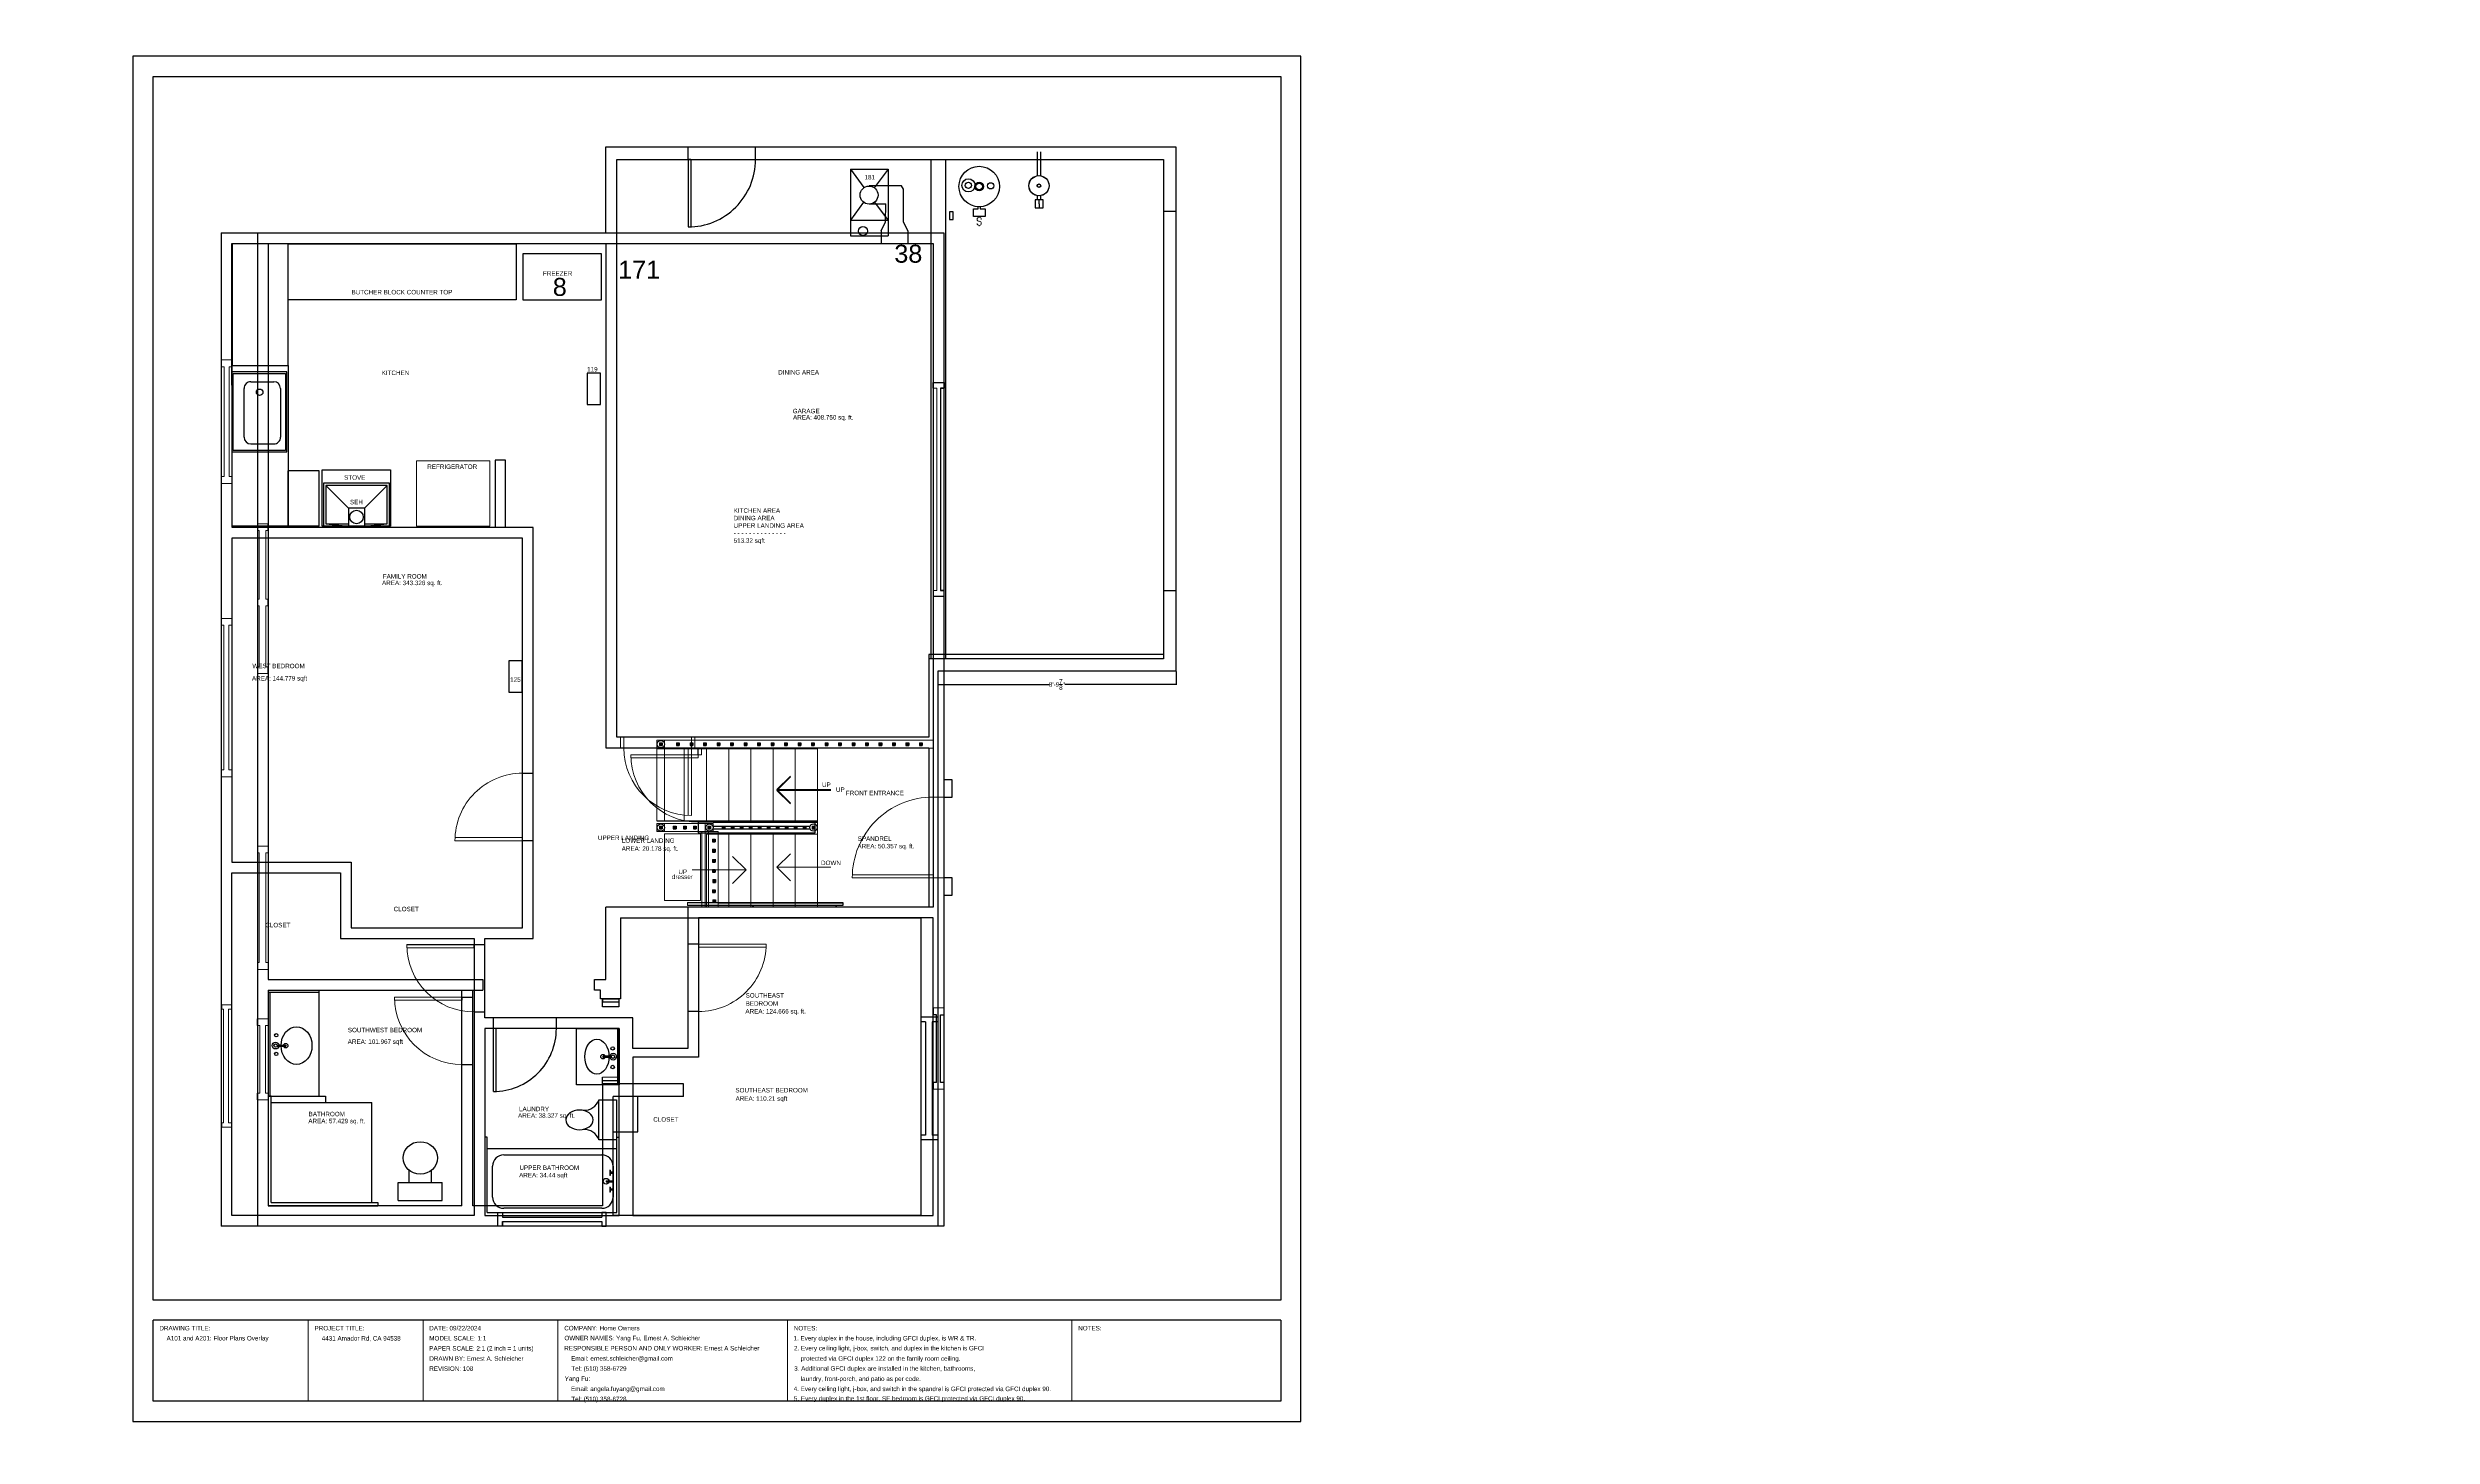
# Paper-space layout 'Layout1' of a CAD drawing. Header units: inches. Extents: x 2.53 to 12.41, y 0.69 to 6.45.
# The model-space entities are those that its viewports show. They can reach past a viewport. Long polylines and large blocks are cut down to what shows.
import ezdxf

# ---------------------------------------------------------------- set-up
doc = ezdxf.new("R2010")
doc.units = ezdxf.units.IN
doc.header["$MEASUREMENT"] = 0
for name, pattern in [('ACAD_ISO02W100', [15, 12, -3]), ('CENTER2', [1.125, 0.75, -0.125, 0.125, -0.125]), ('DASHED', [0.75, 0.5, -0.25])]:
    doc.linetypes.add(name, pattern=pattern)
doc.layers.get('0').update_dxf_attribs({"color": 1, "lineweight": 9})
for name, color, linetype, lineweight in [('00-page-edge', 7, 'Continuous', 9), ('A101-Floorplan-1st-floor', 7, 'Continuous', 9), ('A101-Text', 7, 'Continuous', 9), ('A201-Floorplan-2nd-floor', 7, 'Continuous', 9), ('A201-Text', 7, 'Continuous', 9)]:
    doc.layers.add(name, color=color, linetype=linetype, lineweight=lineweight)
doc.layers.add('Title Block', color=7, linetype='Continuous')
doc.layers.get('0').off()
doc.styles.get("Standard").update_dxf_attribs({"font": 'Arial.ttf', "height": 2})
doc.dimstyles.get("Standard").update_dxf_attribs({"dimtxt": 0.18, "dimasz": 0.1175, "dimexe": 0.18, "dimexo": 0.0625, "dimgap": 0.09, "dimtad": 0, "dimtoh": 1, "dimdec": 3, "dimzin": 0, "dimdsep": 46, "dimlunit": 4, "dimtxsty": 'Standard', "dimblk": 'ARCHTICK', "dimblk1": 'ARCHTICK', "dimblk2": 'ARCHTICK', "dimcen": 0.09, "dimadec": 1, "dimazin": 0, "dimtfac": 1, "dimtdec": 3, "dimtofl": 0, "dimtmove": 0, "dimatfit": 3, "dimfxl": 1, "dimtolj": 1, "dimtzin": 0, "dimarcsym": 0})

# ---------------------------------------------------------------- blocks, each defined once
blk = doc.blocks.new('refrigerator')
at = {"layer": 'A201-Floorplan-2nd-floor', "linetype": 'CENTER2'}
blk.add_lwpolyline([(0, 0), (-32.625, 0), (-32.625, 28.925), (0, 28.925)], close=True, dxfattribs=at)
blk = doc.blocks.new('stove')
at = {"layer": 'A201-Floorplan-2nd-floor', "linetype": 'CENTER2', "lineweight": 30}
blk.add_lwpolyline([(-30.3, 25), (0, 25), (0, 0), (-30.3, 0)], close=True, dxfattribs=at)
blk = doc.blocks.new('L2-dining-room-window')
at = {"layer": 'A201-Floorplan-2nd-floor', "lineweight": 30}
for p, q in [((0, -2.5), (0, 0)), ((0, 0), (4.8, 0)), ((4.8, 0), (4.8, -2.5)), ((3.2, -2.5), (4.8, -2.5)), ((3.2, -2.5), (3.2, -92.5)), ((4.8, -2.5), (3.2, -2.5)), ((0, -92.5), (0, -95)), ((0, -95), (4.8, -95)), ((3.2, -92.5), (4.8, -92.5)), ((4.8, -92.5), (3.2, -92.5)), ((4.8, -95), (4.8, -92.5))]:
    blk.add_line(p, q, dxfattribs=at)
at = {"layer": 'A201-Floorplan-2nd-floor'}
blk.add_lwpolyline([(0, -92.5), (1.6, -92.5), (1.6, -2.5), (0, -2.5)], dxfattribs=at)
blk = doc.blocks.new('L2-SE-bedroom-window')
at = {"lineweight": 30}
blk.add_line((0, -33.125), (0, -36.125), dxfattribs=at)
at = {"layer": 'A201-Floorplan-2nd-floor'}
for p, q in [((4.75, 0), (0, 0)), ((0, -36.125), (4.75, -36.125))]:
    blk.add_line(p, q, dxfattribs=at)
at = {"layer": 'A201-Floorplan-2nd-floor', "lineweight": 30}
for p, q in [((0, 0), (0, -3)), ((4.75, 0), (4.75, -3)), ((1.5, -3), (0, -3)), ((1.5, -33.125), (1.5, -3)), ((3.25, -3), (4.75, -3)), ((3.25, -33.125), (3.25, -3)), ((1.5, -33.125), (0, -33.125)), ((4.75, -33.125), (3.25, -33.125)), ((4.75, -33.125), (4.75, -36.125))]:
    blk.add_line(p, q, dxfattribs=at)
blk = doc.blocks.new('L2-bathroom-door')
at = {"lineweight": 30}
for p, q in [((0, -28), (0, 0)), ((1.2, 0), (0, 0)), ((0, 0), (0, 0)), ((1.2, -28), (1.2, 0))]:
    blk.add_line(p, q, dxfattribs=at)
blk.add_arc((0, 0), 28, 270, 0, dxfattribs=at)
blk = doc.blocks.new('L2-SE-bedroom')
at = {"layer": 'A201-Floorplan-2nd-floor'}
for p, q in [((30, 0), (0, 0)), ((0, 0), (0, -1.4)), ((0, -1.4), (30, -1.4))]:
    blk.add_line(p, q, dxfattribs=at)
blk.add_arc((0, 0), 30, 270, 0, dxfattribs=at)
blk = doc.blocks.new('L2-W-bedroom-door')
at = {"layer": 'A201-Floorplan-2nd-floor'}
for p, q in [((-156.2, -523.3), (-186.2, -523.3)), ((-186.2, -524.7), (-156.2, -524.7)), ((-156.2, -524.7), (-156.2, -523.3))]:
    blk.add_line(p, q, dxfattribs=at)
blk.add_arc((-156.2, -524.7), 30, 90, 180, dxfattribs=at)
blk = doc.blocks.new('L2-SW-bedroom-door')
at = {"layer": 'A201-Floorplan-2nd-floor', "lineweight": 30}
for p in [(-313.9, -549.4), (-283.9, -550.8)]:
    blk.add_line(p, (-283.9, -549.4), dxfattribs=at)
at = {"layer": 'A201-Floorplan-2nd-floor'}
blk.add_line((-313.9, -550.8), (-283.9, -550.8), dxfattribs=at)
blk.add_arc((-283.9, -549.4), 30, 180, 270, dxfattribs=at)
blk = doc.blocks.new('L1-bathroom-door')
at = {"layer": 'A101-Floorplan-1st-floor'}
for p, q in [((0, 0), (-30, 0)), ((0, -1.375), (-30, -1.375))]:
    blk.add_line(p, q, dxfattribs=at)
at = {"layer": 'A101-Floorplan-1st-floor', "lineweight": 30}
blk.add_line((0, 0), (0, -1.375), dxfattribs=at)
at = {"layer": 'A101-Floorplan-1st-floor'}
blk.add_arc((0, 0), 30, 180, 270, dxfattribs=at)
blk = doc.blocks.new('L2-SW-bedroom-window')
at = {"layer": 'A201-Floorplan-2nd-floor'}
for p, q in [((0, 54.5), (-4.7, 54.5)), ((0, 52.5), (0, 54.5)), ((-4.7, 52.5), (-3.7, 52.5)), ((-3.7, 2), (-3.7, 52.5)), ((-1.5, 2), (-1.5, 52.5)), ((-1.5, 52.5), (0, 52.5)), ((-3.7, 2), (-4.7, 2)), ((0, 0), (-4.7, 0)), ((0, 2), (-1.5, 2)), ((0, 0), (0, 2))]:
    blk.add_line(p, q, dxfattribs=at)
at = {"layer": 'A201-Floorplan-2nd-floor', "lineweight": 30}
for p, q in [((-4.7, 54.5), (-4.7, 52.5)), ((-4.7, 2), (-4.7, 0))]:
    blk.add_line(p, q, dxfattribs=at)
blk = doc.blocks.new('L2-bathroom-bath-tub')
at = {"lineweight": 30}
for p, q in [((-1, 0), (0, 0)), ((-58.7, 0), (-59.7, 0)), ((-58.7, -33.5), (-58.7, 0)), ((-58.7, -5), (-1, -5)), ((-51.3, -7.8), (-7.7, -7.8)), ((-1, -33.5), (-1, 0)), ((-56.3, -26.6), (-56.3, -12.8)), ((-2.7, -12.8), (-2.7, -26.6)), ((-7.7, -31.6), (-51.3, -31.6)), ((-58.7, -33.5), (-1, -33.5))]:
    blk.add_line(p, q, dxfattribs=at)
for centre, start, end in [((-51.3, -12.8), 90, 180), ((-7.7, -12.8), 0, 90), ((-51.3, -26.6), 180, 270), ((-7.7, -26.6), 270, 0)]:
    blk.add_arc(centre, 5, start, end, dxfattribs=at)
blk = doc.blocks.new('L2-bathroom-window')
at = {"lineweight": 30}
for p, q in [((0, 0), (0, 6)), ((0, 6), (2, 6)), ((2, 0), (0, 0)), ((2, 6), (2, 4)), ((2, 6), (2, 4)), ((2, 4), (46.2, 4)), ((2, 2), (2, 0)), ((2, 0), (2, 2)), ((2, 2), (46.2, 2)), ((48.2, 6), (46.2, 6)), ((46.2, 6), (46.2, 4)), ((46.2, 2), (46.2, 0)), ((46.2, 0), (48.2, 0)), ((48.2, 0), (48.2, 6))]:
    blk.add_line(p, q, dxfattribs=at)
blk = doc.blocks.new('L1-bathroom-window')
at = {"layer": 'A101-Floorplan-1st-floor'}
for p, q in [((0, 36), (-4.8, 36)), ((-3.7, 33), (-4.8, 33)), ((-3.7, 3), (-3.7, 33)), ((0, 33), (-1.2, 33)), ((-1.2, 3), (-1.2, 33)), ((-4.8, 3), (-3.7, 3)), ((-4.8, 0), (0, 0)), ((-1.2, 3), (0, 3))]:
    blk.add_line(p, q, dxfattribs=at)
at = {"layer": 'A101-Floorplan-1st-floor', "lineweight": 30}
for p, q in [((-4.8, 36), (-4.8, 33)), ((0, 36), (0, 33)), ((-4.8, 3), (-4.8, 0)), ((0, 3), (0, 0))]:
    blk.add_line(p, q, dxfattribs=at)
blk = doc.blocks.new('L1-family-room-window')
at = {"layer": 'A101-Floorplan-1st-floor'}
for p, q in [((0, 54.8), (-4.7, 54.8)), ((-3.9, 51.8), (-4.7, 51.8)), ((-3.9, 3), (-3.9, 51.8)), ((0, 51.8), (-0.9, 51.8)), ((-0.9, 3), (-0.9, 51.8)), ((-4.7, 3), (-3.9, 3)), ((-4.7, 0), (0, 0)), ((-0.9, 3), (0, 3))]:
    blk.add_line(p, q, dxfattribs=at)
at = {"layer": 'A101-Floorplan-1st-floor', "lineweight": 30}
for p, q in [((-4.7, 54.8), (-4.7, 51.8)), ((0, 54.8), (0, 51.8)), ((-4.7, 3), (-4.7, 0)), ((0, 3), (0, 0))]:
    blk.add_line(p, q, dxfattribs=at)
blk = doc.blocks.new('L1-family-room-patio-doors')
at = {"layer": 'A101-Floorplan-1st-floor'}
for p, q in [((0, 66.6), (-4.7, 66.6)), ((-3.9, 63.6), (-4.7, 63.6)), ((-3.9, 33.1), (-3.9, 63.6)), ((-0.9, 33.1), (-0.9, 63.6)), ((0, 63.6), (-0.9, 63.6)), ((-0.1, 66.6), (-0.1, 63.6)), ((-4.7, 33.1), (-3.9, 33.1)), ((-0.9, 33.1), (0, 33.1)), ((-0.1, 33.1), (-0.1, 30.1)), ((-4.7, 30.1), (-3.9, 30.1)), ((-3.9, 3), (-3.9, 30.1)), ((-0.9, 3), (-0.9, 30.1)), ((-0.9, 30.1), (0, 30.1)), ((-4.7, 3), (-3.9, 3)), ((-4.7, 0), (0, 0)), ((-0.9, 3), (0, 3)), ((-0.1, 3), (-0.1, 0))]:
    blk.add_line(p, q, dxfattribs=at)
at = {"layer": 'A101-Floorplan-1st-floor', "lineweight": 30}
for p, q in [((-4.7, 66.6), (-4.7, 63.6)), ((-4.7, 33.1), (-4.7, 30.1)), ((-4.7, 3), (-4.7, 0))]:
    blk.add_line(p, q, dxfattribs=at)
blk = doc.blocks.new('lower-landing-to-garage-door')
at = {"layer": 'A101-Floorplan-1st-floor'}
for p, q in [((30, 0), (28.6, 0)), ((30, 0), (30, -30)), ((28.6, 0), (28.6, -30))]:
    blk.add_line(p, q, dxfattribs=at)
blk.add_arc((30, 0), 30, 180, 270, dxfattribs=at)
blk = doc.blocks.new('garage-door-exit-to-trailer')
at = {"layer": 'A101-Floorplan-1st-floor', "lineweight": 30}
for p, q in [((0, 0), (0, -30)), ((1.2, 0), (0, 0)), ((1.2, 0), (1.2, -30))]:
    blk.add_line(p, q, dxfattribs=at)
blk.add_arc((0, 0), 30, 270, 0, dxfattribs=at)
blk = doc.blocks.new('spandrel-door')
at = {"layer": 'A101-Floorplan-1st-floor'}
for p, q in [((0, 0), (-30, 0)), ((0, -1.4), (0, 0)), ((0, -1.4), (-30, -1.4))]:
    blk.add_line(p, q, dxfattribs=at)
blk.add_arc((0, 0), 30, 180, 270, dxfattribs=at)
blk = doc.blocks.new('brick-facade-right-of-front-door')
at = {"lineweight": 30}
for p, q in [((3.625, 7.625), (0, 7.625)), ((0, 7.625), (0, 0)), ((0, 0), (3.625, 0)), ((3.625, 0), (3.625, 7.625))]:
    blk.add_line(p, q, dxfattribs=at)
blk = doc.blocks.new('brick-facade-left-of-front-door')
at = {"lineweight": 30}
for p, q in [((3.625, 0), (0, 0)), ((0, 0), (0, -7.625)), ((3.625, -7.625), (3.625, 0)), ((0, -7.625), (3.625, -7.625))]:
    blk.add_line(p, q, dxfattribs=at)
blk = doc.blocks.new('L1-toilet')
at = {"lineweight": 30}
for p, q in [((-14.8, 8), (-14.8, 13.4)), ((-4.8, 8), (-4.8, 13.4)), ((-19.6, 0), (-19.6, 8)), ((-19.6, 8), (0, 8)), ((-19.6, 0), (0, 0)), ((0, 0), (0, 8))]:
    blk.add_line(p, q, dxfattribs=at)
blk.add_ellipse((-9.8, 18.9), major_axis=(7.62, 0), ratio=0.95082, dxfattribs=at)
blk = doc.blocks.new('L1-bathroom-sink-faucets-bowl')
at = {"lineweight": 30}
for p, q in [((2.2, 0.2), (6, 0.2)), ((6, 0.2), (6, -0.2)), ((2.2, -0.2), (6, -0.2))]:
    blk.add_line(p, q, dxfattribs=at)
for centre, radius in [((1.5, 0), 1.5), ((1.5, 0), 0.75), ((1.8, 4.6), 0.75), ((6, 0), 1), ((1.8, -3.7), 0.75)]:
    blk.add_circle(centre, radius, dxfattribs=at)
blk.add_ellipse((10.8, 0), major_axis=(0, -8.38), ratio=0.820896, dxfattribs=at)
blk = doc.blocks.new('L1-granite-splash-and-counter')
at = {"layer": 'A101-Floorplan-1st-floor', "lineweight": 30}
for p, q in [((0, 0), (22.6, 0)), ((0, 0), (0, -0.9)), ((22.6, 0), (22.6, -47.1)), ((0, -0.9), (22.6, -0.9)), ((0, -0.9), (0, -47.1)), ((0.9, -47.1), (0.9, -0.9)), ((0, -47.1), (0.9, -47.1)), ((0.9, -47.1), (22.6, -47.1))]:
    blk.add_line(p, q, dxfattribs=at)
blk = doc.blocks.new('L1-shower-tiles-and-glass-walls')
at = {"layer": 'A101-Floorplan-1st-floor', "lineweight": 30}
for p, q in [((1.4, 48.8), (0, 48.8)), ((0, 48.8), (0, 48.8)), ((0, 48.8), (0, 0)), ((1.4, 1.4), (1.4, 48.8)), ((1.4, 48.8), (25.6, 48.8)), ((1.4, 46), (46.1, 46)), ((25.6, 48.8), (25.6, 46)), ((46.1, 1.4), (46.1, 46)), ((0, 0), (48.9, 0)), ((1.4, 1.4), (48.9, 1.4)), ((48.9, 1.4), (48.9, 0))]:
    blk.add_line(p, q, dxfattribs=at)
blk = doc.blocks.new('L2-bathroom-sink')
at = {"lineweight": 30}
for p, q in [((-19, -25), (-19, 0)), ((-19, 0), (0, 0)), ((-0.8, 0), (-0.8, -25)), ((0, 0), (0, -25)), ((-3.4, -12.2), (-7.2, -12.2)), ((-7.2, -12.8), (-7.2, -12.2)), ((-3.4, -12.8), (-7.2, -12.8)), ((0, -25), (-19, -25))]:
    blk.add_line(p, q, dxfattribs=at)
for centre, radius in [((-2.9, -8.8), 0.75), ((-7.2, -12.5), 1), ((-2.7, -12.5), 1.5), ((-2.9, -17.1), 0.75), ((-2.7, -12.5), 0.75)]:
    blk.add_circle(centre, radius, dxfattribs=at)
blk.add_ellipse((-9.9, -12.5), major_axis=(0, 7.83), ratio=0.682565, dxfattribs=at)
blk = doc.blocks.new('L2-toilet')
at = {"layer": 'A201-Floorplan-2nd-floor', "lineweight": 30}
for p, q in [((-7.8, 0), (-7.8, 17.8)), ((-7.8, 17.8), (0, 17.8)), ((0, 17.8), (0, 0)), ((0, 0), (-7.8, 0))]:
    blk.add_line(p, q, dxfattribs=at)
for centre, start, end in [((-14.4, 20.3), 267.5527, 339.3943), ((-14.4, -2.5), 20.6057, 92.4473)]:
    blk.add_arc(centre, 7.15, start, end, dxfattribs=at)
blk.add_ellipse((-16.4, 8.9), major_axis=(-6.05, 0), ratio=0.722961, start_param=4.712389, end_param=10.995574, dxfattribs=at)
blk = doc.blocks.new('L2-tub-hot-faucet')
at = {"layer": 'A201-Floorplan-2nd-floor', "lineweight": 30}
for p, q in [((-1.3, 1.4), (-1.5, 1.4)), ((-1.5, 1.4), (-1.5, -0.9)), ((-1.3, 1.4), (-1.3, -0.9)), ((0, 0.5), (-1.3, 0.5)), ((0, 0), (-1.3, 0)), ((-1.3, -0.9), (-1.3, 0)), ((-1.3, -0.9), (-1.5, -0.9))]:
    blk.add_line(p, q, dxfattribs=at)
blk = doc.blocks.new('L2-tub-faucets-and-drain')
at = {"layer": 'A201-Floorplan-2nd-floor', "lineweight": 30}
for p, q in [((0, 0.2), (3.1, 0.2)), ((0, 0.2), (0, -0.2)), ((0, -0.2), (3.1, -0.2))]:
    blk.add_line(p, q, dxfattribs=at)
blk.add_circle((0, 0), 1.25, dxfattribs=at)
at = {"lineweight": 30}
for p in [(3.1, 3.5), (3.1, -4)]:
    blk.add_blockref('L2-tub-hot-faucet', p, dxfattribs=at)
blk = doc.blocks.new('L2-furnace-register-38-and-duct')
at = {"layer": 'A201-Floorplan-2nd-floor', "lineweight": 30}
for p, q in [((9, 25.6), (-5.4, 25.6)), ((10, 24.2), (9, 25.6)), ((10, 9.6), (10, 24.2)), ((-5.3, 17.6), (2.1, 17.6)), ((2, 9.6), (2.1, 17.6)), ((0, 5.6), (2, 9.6)), ((0, 5.6), (0, 0)), ((11.9, 5.6), (10, 9.6)), ((11.9, 5.6), (11.9, 0))]:
    blk.add_line(p, q, dxfattribs=at)
blk = doc.blocks.new('L2-north-kitchen-butcher-block')
at = {"layer": 'A201-Floorplan-2nd-floor', "linetype": 'CENTER2', "lineweight": 30}
blk.add_lwpolyline([(0, -25), (-101.3, -25), (-101.3, 0), (0, 0)], close=True, dxfattribs=at)
blk = doc.blocks.new('L2-kitchen-NW-butcher-block')
at = {"layer": 'A201-Floorplan-2nd-floor', "linetype": 'CENTER2', "lineweight": 30}
blk.add_lwpolyline([(25, -54.2), (25, 0), (0, 0), (0, -54.2)], close=True, dxfattribs=at)
blk = doc.blocks.new('L2-kitchen-butcher-block-sink')
at = {"layer": 'A201-Floorplan-2nd-floor', "linetype": 'CENTER2', "lineweight": 30}
blk.add_lwpolyline([(0, 71.3625), (25, 71.3625), (25, 0), (0, 0)], close=True, dxfattribs=at)
blk = doc.blocks.new('L2-butcher-block-west-stove')
at = {"layer": 'A201-Floorplan-2nd-floor', "linetype": 'CENTER2', "lineweight": 30}
for p, q in [((13.7, 24.6), (0, 24.6)), ((0, 0), (0, 24.6)), ((13.7, 0), (13.7, 24.6)), ((13.7, 0), (0, 0))]:
    blk.add_line(p, q, dxfattribs=at)
blk = doc.blocks.new('smart-hood')
at = {"lineweight": 30}
for p, q in [((11.15625, 8), (11.15625, 0)), ((18.15625, 8), (11.15625, 8)), ((18.15625, 8), (18.15625, 0))]:
    blk.add_line(p, q, dxfattribs=at)
blk.add_lwpolyline([(0, 0), (29.3125, 0), (29.3125, 19), (0, 19)], close=True, dxfattribs=at)
blk.add_lwpolyline([(18.15625, 1), (28.3125, 1), (28.3125, 18), (1, 18), (1, 1), (11.15625, 1)], dxfattribs=at)
blk.add_circle((14.65625, 4), 3, dxfattribs=at)
blk = doc.blocks.new('L2-stove-exhaust-hood')
at = {"layer": 'A201-Floorplan-2nd-floor', "lineweight": 30}
for p, q in [((0, 8), (-10.15625, 18)), ((17.15625, 18), (7, 8)), ((-10.15625, 1), (0, 0)), ((7, 0), (17.15625, 1))]:
    blk.add_line(p, q, dxfattribs=at)
blk.add_blockref('smart-hood', (-11.15625, 0), dxfattribs=at)
blk = doc.blocks.new('L2-cabinet-holding-kitchen-sink')
at = {"layer": 'A201-Floorplan-2nd-floor', "lineweight": -3}
for points in [[(0, 0), (0, 35.6), (-24.4, 35.6), (-24.4, 0)], [(-23.8, 0.6), (-23.8, 34.9), (-0.6, 34.9), (-0.6, 0.6)]]:
    blk.add_lwpolyline(points, close=True, dxfattribs=at)
blk = doc.blocks.new('L2-kitchen-sink-and-drain')
at = {"layer": 'A201-Floorplan-2nd-floor', "lineweight": -3}
for p, q in [((-6.9375, -19.96875), (-6.9375, 1.71875)), ((-3.9375, 4.71875), (6.28125, 4.71875)), ((9.28125, 1.71875), (9.28125, -19.96875)), ((-3.9375, -22.96875), (6.28125, -22.96875))]:
    blk.add_line(p, q, dxfattribs=at)
blk.add_circle((0, 0), 1.45459, dxfattribs=at)
for centre, start, end in [((-3.9375, 1.71875), 90, 180), ((6.28125, 1.71875), 0, 90), ((-3.9375, -19.96875), 180, 270), ((6.28125, -19.96875), 270, 0)]:
    blk.add_arc(centre, 3, start, end, dxfattribs=at)
blk = doc.blocks.new('L2-front-door')
at = {"layer": 'A201-Floorplan-2nd-floor'}
for p, q in [((-36, 1.4), (0, 1.4)), ((-36, 0), (0, 0))]:
    blk.add_line(p, q, dxfattribs=at)
at = {"layer": 'A201-Floorplan-2nd-floor', "lineweight": 30}
blk.add_line((0, 1.4), (0, 0), dxfattribs=at)
at = {"layer": 'A201-Floorplan-2nd-floor'}
blk.add_arc((0, 0), 36, 90, 180, dxfattribs=at)
blk = doc.blocks.new('L2-banister-rail')
at = {"layer": 'A201-Floorplan-2nd-floor', "lineweight": -3}
for p, q in [((292.3, -354.6), (291.1, -355.8)), ((292.3, -355.8), (291.1, -354.6)), ((291.1, -354.6), (291.1, -355.8)), ((291.1, -354.6), (292.3, -354.6)), ((291.1, -355.8), (292.3, -355.8)), ((292.3, -354.6), (292.3, -355.8))]:
    blk.add_line(p, q, dxfattribs=at)
at = {"layer": 'A201-Floorplan-2nd-floor', "lineweight": 5}
blk.add_line((291.7, -355.8), (291.7, -354.6), dxfattribs=at)
blk = doc.blocks.new('L2-dresser-in-front-of-banister')
at = {"layer": 'A201-Floorplan-2nd-floor', "lineweight": 5}
for p, q in [((232.3, -358), (232.3, -387.6)), ((248.3, -358), (232.3, -358)), ((248.3, -387.6), (248.3, -358)), ((232.3, -387.6), (248.3, -387.6))]:
    blk.add_line(p, q, dxfattribs=at)
blk = doc.blocks.new('L2-SW-bannister-ball')
at = {"layer": 'A201-Floorplan-2nd-floor', "lineweight": -3}
blk.add_circle((231.6, -355.2), 1.62, dxfattribs=at)
at = {"color": 1, "lineweight": 5}
blk.add_blockref('L2-banister-rail', (-60.1, 0), dxfattribs=at)
blk = doc.blocks.new('L2-SE-bannister-ball')
at = {"layer": 'A201-Floorplan-2nd-floor', "lineweight": -3}
blk.add_circle((252.3, -355.2), 1.62, dxfattribs=at)
at = {"color": 1, "lineweight": 5}
blk.add_blockref('L2-banister-rail', (-39.5, 0), dxfattribs=at)
blk = doc.blocks.new('L1-pt-5-bannister-ball')
at = {"layer": 'A201-Floorplan-2nd-floor', "lineweight": -3}
blk.add_circle((298.6, -355.2), 1.61, dxfattribs=at)
at = {"color": 1, "lineweight": 5}
blk.add_blockref('L2-banister-rail', (6.9, 0), dxfattribs=at)
blk = doc.blocks.new('L2-south-stairway-5-steps')
at = {"layer": 'A201-Floorplan-2nd-floor', "lineweight": 5}
for p, q in [((-49.375, 0), (0, 0)), ((-49.375, 0), (-49.375, -32.40625)), ((-39.5, 0), (-39.5, -32.40625)), ((-29.625, 0), (-29.625, -32.40625)), ((-19.75, 0), (-19.75, -32.40625)), ((-9.875, 0), (-9.875, -32.40625)), ((0, 0), (0, -32.40625))]:
    blk.add_line(p, q, dxfattribs=at)
blk = doc.blocks.new('L1-south-stairway-5-steps')
at = {"layer": 'A101-Floorplan-1st-floor', "lineweight": 5}
for p, q in [((-49.375, 0), (0, 0)), ((-49.375, 0), (-49.375, -32.40625)), ((-39.5, 0), (-39.5, -32.40625)), ((-29.625, 0), (-29.625, -32.40625)), ((-19.75, 0), (-19.75, -32.40625)), ((-9.875, 0), (-9.875, -32.40625)), ((0, 0), (0, -32.40625))]:
    blk.add_line(p, q, dxfattribs=at)
blk = doc.blocks.new('L2-south-stairway-handrail-to-L1')
at = {"layer": 'A201-Floorplan-2nd-floor', "lineweight": -3}
for p, q in [((-44.1, 1.2), (11.2, 1.2)), ((11.2, 0), (-44.1, 0)), ((-28.7, -0.8), (-28.7, 0)), ((-28.5, -0.8), (-28.5, 0)), ((8.1, 0), (8.1, -0.8)), ((8.3, 0), (8.3, -0.8)), ((11.2, 1.2), (11.2, 0))]:
    blk.add_line(p, q, dxfattribs=at)
blk = doc.blocks.new('L1-south-stairway-handrail')
at = {"layer": 'A101-Floorplan-1st-floor', "lineweight": -3}
for p, q in [((-57.8, 1.3), (11.2, 1.3)), ((11.2, 0), (-57.8, 0)), ((-28.7, -0.8), (-28.7, 0)), ((-28.5, -0.8), (-28.5, 0)), ((8.1, 0), (8.1, -0.8)), ((8.3, 0), (8.3, -0.8)), ((11.2, 1.3), (11.2, 0))]:
    blk.add_line(p, q, dxfattribs=at)
at = {"layer": 'A101-Floorplan-1st-floor', "lineweight": 5}
blk.add_line((-57.8, 1.3), (-57.8, 0), dxfattribs=at)
blk = doc.blocks.new('L1-arrow')
at = {"lineweight": 5}
for p, q in [((188.3, -366), (182.3, -360)), ((182.3, -366), (164.3, -366)), ((182.3, -366), (188.3, -366)), ((188.3, -366), (182.3, -372))]:
    blk.add_line(p, q, dxfattribs=at)
blk = doc.blocks.new('L1-ceiling-register-119')
at = {"layer": 'A101-Floorplan-1st-floor', "lineweight": 30}
for p, q in [((-6, 0, -95.1), (-6, -14, -95.1)), ((0, 0, -95.1), (-6, 0, -95.1)), ((0, -14, -95.1), (0, 0, -95.1)), ((-6, -14, -95.1), (0, -14, -95.1))]:
    blk.add_line(p, q, dxfattribs=at)
blk = doc.blocks.new('L1-south-east-bedroom-window')
at = {"layer": 'A101-Floorplan-1st-floor', "lineweight": -3}
for p, q in [((7.5, 54.5), (0, 54.5)), ((0, 54.5), (0, 52.5)), ((7.5, 54.5), (7.5, 52.5)), ((2.1, 52.5), (0, 52.5)), ((2.1, 52.5), (2.1, 2)), ((5.1, 52.5), (5.1, 2)), ((7.5, 52.5), (5.1, 52.5)), ((2.1, 2), (0, 2)), ((0, 2), (0, 0)), ((7.5, 0), (0, 0)), ((7.5, 2), (5.1, 2)), ((7.5, 2), (7.5, 0))]:
    blk.add_line(p, q, dxfattribs=at)
blk = doc.blocks.new('L1-framing-for-expansion-tank')
at = {"layer": 'A101-Floorplan-1st-floor', "lineweight": -3}
for p, q in [((1, 14.2), (1, 24.9)), ((2.5, 14.2), (2.5, 24.9)), ((1, 3.5), (1, 5.4)), ((1.8, 1.8), (1.8, 3.5)), ((1.8, 1.8), (1.8, 0)), ((2.5, 3.5), (2.5, 5.4))]:
    blk.add_line(p, q, dxfattribs=at)
blk.add_lwpolyline([(0, 0), (3.5, 0), (3.5, 3.5), (0, 3.5)], close=True, dxfattribs=at)
blk.add_lwpolyline([(0, 0), (3.5, 0), (3.5, 3.5), (0, 3.5)], close=True, dxfattribs=at)
blk = doc.blocks.new('L1-expansion-tank-186-reference')
at = {"layer": 'A101-Floorplan-1st-floor', "lineweight": -3}
for radius in [4.49, 0.75]:
    blk.add_circle((388.2, -77.4), radius, dxfattribs=at)
blk = doc.blocks.new('L1-water-heater-184-reference')
at = {"layer": 'A101-Floorplan-1st-floor'}
for p, q in [((0, -13.7), (0, -13.3)), ((0, -17.3), (0, -17.6))]:
    blk.add_line(p, q, dxfattribs=at)
at = {"layer": 'A101-Floorplan-1st-floor', "lineweight": -3}
blk.add_lwpolyline([(0.4, -9), (0.4, -9.9), (2.6, -9.9), (2.6, -13.3), (-2.6, -13.3), (-2.6, -9.9), (-0.4, -9.9), (-0.4, -9)], dxfattribs=at)
for centre, radius in [((0, 0), 9), ((-4.8, 0.5), 2.93), ((-4.8, 0.5), 1.39), ((0, 0), 1.88), ((0, 0), 1.45), ((5.1, 0.3), 1.39)]:
    blk.add_circle(centre, radius, dxfattribs=at)
at = {"layer": 'A101-Floorplan-1st-floor'}
for centre, start, end in [((0, -14.6), 0, 180), ((0, -14.6), 180, 270), ((0, -16.4), 180, 90)]:
    blk.add_arc(centre, 0.916, start, end, dxfattribs=at)
blk = doc.blocks.new('L1-furnace-181-reference')
at = {"layer": 'A101-Floorplan-1st-floor', "lineweight": -3}
for p, q in [((0, 29.7), (6, 21.5)), ((0, 29.7), (0, 0)), ((16.8, 29.7), (16.8, 0)), ((10.8, 15.1), (16.8, 6.9)), ((0, 0), (16.8, 0))]:
    blk.add_line(p, q, dxfattribs=at)
for points in [[(0, 29.7), (16.8, 29.7), (10.6, 21.4)], [(5.9, 15), (0, 7), (16.8, 7)]]:
    blk.add_lwpolyline(points, dxfattribs=at)
for centre, radius in [((8.3, 18.2), 4), ((5.6, 2.2), 2)]:
    blk.add_circle(centre, radius, dxfattribs=at)
blk = doc.blocks.new('L1-186')
at = {"layer": 'A101-Floorplan-1st-floor', "lineweight": -3}
for radius in [4.49, 0.75]:
    blk.add_circle((0, 0), radius, dxfattribs=at)
blk = doc.blocks.new('L2-west-bedroom-window')
at = {"layer": 'A201-Floorplan-2nd-floor'}
for p, q in [((-4.8, 70.4), (0, 70.4)), ((-3.5, 67.4), (-4.8, 67.4)), ((-3.5, 67.4), (-3.5, 3)), ((0, 67.4), (-1.3, 67.4)), ((-1.3, 67.4), (-1.3, 3)), ((-4.8, 3), (-3.5, 3)), ((0, 0), (-4.8, 0)), ((-1.3, 3), (0, 3)), ((0, 3), (0, 0))]:
    blk.add_line(p, q, dxfattribs=at)
at = {"layer": 'A201-Floorplan-2nd-floor', "lineweight": 30}
for p, q in [((-4.8, 70.4), (-4.8, 67.4)), ((0, 70.4), (0, 67.4)), ((-4.8, 3), (-4.8, 0))]:
    blk.add_line(p, q, dxfattribs=at)
blk = doc.blocks.new('L2-kitchen-window')
at = {"layer": 'A201-Floorplan-2nd-floor'}
for p, q in [((0, 54.9), (-4.8, 54.9)), ((0, 54.9), (0, 51.9)), ((-3.5, 51.9), (-4.8, 51.9)), ((-3.5, 51.9), (-3.5, 3)), ((0, 51.9), (-1.3, 51.9)), ((-1.3, 51.9), (-1.3, 3)), ((-4.8, 3), (-3.5, 3)), ((0, 0), (-4.8, 0)), ((-1.3, 3), (0, 3)), ((0, 3), (0, 0))]:
    blk.add_line(p, q, dxfattribs=at)
at = {"layer": 'A201-Floorplan-2nd-floor', "lineweight": 30}
for p, q in [((-4.8, 54.9), (-4.8, 51.9)), ((-4.8, 3), (-4.8, 0))]:
    blk.add_line(p, q, dxfattribs=at)
blk = doc.blocks.new('_ArchTick')
at = {"color": 0, "linetype": 'ByBlock', "lineweight": 30, "const_width": 0.15}
blk.add_lwpolyline([(-0.5, -0.5), (0.5, 0.5)], dxfattribs=at)
blk = doc.blocks.new('*D456')
at = {"layer": 'A101-Text', "color": 0, "lineweight": -2, "transparency": 16777216}
for p, q in [((285.8, 459.8), (291.8, 459.8)), ((291.6, 459.8), (291.6, 410.3)), ((291.6, 353.8), (291.6, 403.3)), ((285.8, 353.8), (291.8, 353.8))]:
    blk.add_line(p, q, dxfattribs=at)
at = {"layer": 'A101-Text', "color": 0, "lineweight": -2, "transparency": 16777216, "xscale": 0.1175, "yscale": 0.1175, "zscale": 0.1175}
for p, rotation in [((291.6, 459.8), 90), ((291.6, 353.8), 270)]:
    blk.add_blockref('_ArchTick', p, dxfattribs=dict(at, rotation=rotation))
at = {"layer": 'A101-Text', "color": 0, "lineweight": 5, "transparency": 16777216, "insert": (291.6, 406.8), "char_height": 2, "attachment_point": 5, "rotation": 90}
blk.add_mtext('\\A1;8\'-9{\\H1x;\\S7/8;}"', dxfattribs=at)

msp = doc.modelspace()

# ---------------------------------------------------------------- linework, layer by layer
at = {"layer": '00-page-edge', "lineweight": 5}
for p, q in [((574.3969, 413.4613), (610.3969, 413.4613)), ((574.3969, 286.9613), (610.3969, 286.9613)), ((574.3969, 184.9613), (610.3969, 184.9613)), ((574.3969, 124.9613), (610.3969, 124.9613)), ((574.3969, 73.9613), (610.3969, 73.9613)), ((574.3969, 4.9613), (574.3969, 4.9613)), ((574.3969, 4.9613), (574.3969, 4.9613))]:
    msp.add_line(p, q, dxfattribs=at)
at = {"layer": '00-page-edge', "lineweight": -3}
for points in [[(12.0961, -4.0387), (619.3969, -4.0387), (619.3969, 515.3126), (12.0961, 515.3126)], [(565.3969, 4.9613), (21.0961, 4.9613), (21.0961, 506.3126), (565.3969, 506.3126)]]:
    msp.add_lwpolyline(points, close=True, dxfattribs=at)
at = {"layer": 'A101-Floorplan-1st-floor', "lineweight": -3}
for p, q in [((52.3788, 206.3187), (52.3788, 459.7508)), ((52.3788, 459.7508), (285.7225, 459.7508)), ((81.0663, 454.2508), (81.0663, 459.7508)), ((249.7538, 454.2508), (249.7538, 459.7508)), ((285.7225, 459.7508), (285.7225, 353.8173)), ((285.7225, 353.8173), (532.5022, 353.8173)), ((532.5022, 353.8173), (532.5022, 51.2875)), ((319.8232, 206.3187), (319.8232, 349.8187)), ((319.8232, 349.8187), (390.6044, 349.8187)), ((390.6044, 349.8187), (390.6044, 206.3187)), ((395.3544, 212.8187), (395.3544, 346.3187)), ((395.3544, 346.3187), (527.7522, 346.3187)), ((527.7522, 346.3187), (527.7522, 209.5062)), ((352.1982, 251.0048), (352.1982, 300.3798)), ((58.0663, 272.7821), (52.3788, 272.7821)), ((322.8232, 247.3701), (319.8232, 247.3701)), ((58.0663, 242.7861), (52.3788, 242.7861)), ((474.8147, 240.7562), (469.2294, 240.7562)), ((469.2294, 240.7562), (469.2294, 204.7562)), ((474.8147, 240.7562), (474.8147, 209.5062)), ((395.3544, 212.8187), (431.4482, 212.8187)), ((431.4482, 212.8187), (431.4482, 203.9437)), ((490.596, 220.5062), (474.8147, 220.5062)), ((490.596, 209.5062), (490.596, 220.5062)), ((90.6913, 206.3187), (52.3788, 206.3187)), ((90.6913, 51.2875), (90.6913, 206.3187)), ((95.4413, 56.0375), (95.4413, 206.3187)), ((95.4413, 206.3187), (319.8232, 206.3187)), ((422.8475, 206.3187), (390.6044, 206.3187)), ((422.8475, 201.2562), (422.8475, 206.3187)), ((431.4482, 203.9437), (427.5975, 203.9437)), ((427.5975, 203.9437), (427.5975, 201.2562)), ((431.4482, 204.7562), (431.4482, 212.0062)), ((431.4482, 212.0062), (434.9482, 212.0062)), ((431.4482, 204.7562), (432.9482, 204.7562)), ((434.9482, 204.7562), (431.4482, 204.7562)), ((432.9482, 212.0062), (432.9482, 204.7562)), ((434.9482, 212.0062), (434.9482, 204.7562)), ((469.2294, 204.7562), (466.2294, 204.7562)), ((467.7294, 204.7562), (467.7294, 212.0062)), ((469.2294, 212.0062), (469.2294, 204.7562)), ((469.2294, 204.7562), (523.4794, 204.7562)), ((527.7522, 209.5062), (474.8147, 209.5062)), ((523.4794, 204.7562), (523.4794, 147.1625)), ((427.5975, 201.2562), (422.8475, 201.2562)), ((422.8475, 56.0375), (422.8475, 151.6)), ((422.8475, 151.6), (427.5975, 151.6)), ((427.5975, 56.0375), (427.5975, 151.6)), ((523.4794, 147.1625), (427.5975, 147.1625)), ((430.66, 147.1625), (427.5975, 147.1625)), ((523.4794, 142.2875), (427.5975, 142.2875)), ((430.66, 142.2875), (430.66, 147.1625)), ((460.66, 142.2875), (460.66, 147.1625)), ((523.4794, 142.2875), (523.4794, 56.0375)), ((95.4413, 56.0375), (422.8475, 56.0375)), ((427.5975, 56.0375), (523.4794, 56.0375)), ((90.6913, 51.2875), (532.5022, 51.2875))]:
    msp.add_line(p, q, dxfattribs=at)
at = {"layer": 'A101-Floorplan-1st-floor', "linetype": 'ACAD_ISO02W100', "lineweight": -3}
for p, q in [((278.3163, 454.2508), (278.3163, 349.8187)), ((280.2225, 357.4437), (58.0663, 357.4437)), ((280.2225, 350.9437), (58.0663, 350.9437))]:
    msp.add_line(p, q, dxfattribs=at)
at = {"layer": 'A101-Floorplan-1st-floor', "lineweight": 5}
for p, q in [((320.2607, 300.3798), (320.2607, 251.0048)), ((352.1982, 300.3798), (320.2607, 300.3798)), ((352.1982, 290.5048), (320.2607, 290.5048)), ((352.1982, 280.6298), (320.2607, 280.6298)), ((352.1982, 270.7548), (320.2607, 270.7548)), ((352.1982, 260.8798), (320.2607, 260.8798)), ((319.8232, 245.7878), (315.0732, 245.7878)), ((319.8232, 244.2878), (315.0732, 244.2878)), ((322.8232, 248.7451), (319.8232, 248.7451)), ((352.1982, 251.0048), (320.2607, 251.0048)), ((322.8232, 247.3701), (322.8232, 248.7451)), ((315.0732, 214.2563), (319.8232, 214.2563)), ((315.0732, 212.7563), (319.8232, 212.7563)), ((319.8232, 206.3187), (318.4482, 206.3187)), ((466.2294, 204.7562), (466.2294, 212.0062)), ((466.2294, 212.0062), (469.2294, 212.0062))]:
    msp.add_line(p, q, dxfattribs=at)
at = {"layer": 'A101-Floorplan-1st-floor', "lineweight": -3}
msp.add_lwpolyline([(278.3163, 349.8187), (315.0732, 349.8187), (315.0732, 211.0687), (58.0663, 211.0687), (58.0663, 454.2508), (280.2225, 454.2508), (280.2225, 349.8187)], dxfattribs=at)
for points in [[(81.285, 359.1248), (84.785, 359.1248), (84.785, 360.6248), (81.285, 360.6248)], [(357.5732, 247.3701), (357.5732, 299.2672), (352.8232, 299.2672), (352.8232, 247.3701)]]:
    msp.add_lwpolyline(points, close=True, dxfattribs=at)
at = {"layer": 'A201-Floorplan-2nd-floor', "lineweight": -3}
for p, q in [((90.6912, 356.5673), (532.5022, 356.5673)), ((90.6913, 35.1678), (90.6912, 356.5673)), ((532.5022, 356.5673), (532.5022, 35.2654)), ((352.1982, 228.8758), (352.1982, 300.3798)), ((352.8232, 254.0048), (352.8232, 300.3798)), ((354.5545, 254.0048), (354.5545, 297.1224)), ((355.8045, 254.0048), (355.8045, 297.1066)), ((407.0419, 247.5048), (407.0419, 242.7548)), ((437.0419, 247.5048), (437.0419, 242.7548)), ((444.6479, 184.2548), (439.8979, 184.2548)), ((331.0497, 169.1883), (331.0497, 173.9383)), ((361.0497, 169.1883), (361.0497, 173.9383)), ((221.7882, 161.6625), (191.7882, 161.6625)), ((191.7882, 161.6625), (191.7882, 157.0259)), ((191.7882, 157.0259), (221.7882, 157.0259)), ((407.2729, 147.7548), (407.2729, 152.5048)), ((437.2729, 147.7548), (437.2729, 152.5048)), ((444.6479, 156.2548), (439.8979, 156.2548)), ((444.6479, 156.2548), (444.6479, 152.5048)), ((526.5022, 153.5048), (498.0022, 153.5048)), ((90.6913, 35.1678), (532.5022, 35.2654))]:
    msp.add_line(p, q, dxfattribs=at)
at = {"layer": 'A201-Floorplan-2nd-floor', "lineweight": 5}
for p, q in [((316.3544, 351.8173), (316.3544, 228.8758)), ((319.8544, 351.8173), (319.8544, 228.8758)), ((341.6398, 351.8173), (341.6398, 356.5673)), ((377.6398, 351.8173), (377.6398, 356.5673)), ((320.2607, 300.3798), (320.2607, 228.8758)), ((352.1982, 300.3798), (320.2607, 300.3798)), ((390.6044, 300.3798), (352.1982, 300.3798)), ((352.1982, 290.5048), (320.2607, 290.5048)), ((352.1982, 280.6298), (320.2607, 280.6298)), ((352.1982, 270.7548), (320.2607, 270.7548)), ((352.1982, 260.8798), (320.2607, 260.8798)), ((390.6044, 256.2548), (356.9794, 256.2548)), ((356.9794, 228.8758), (356.9794, 256.2548)), ((390.6044, 249.0048), (390.6044, 256.2548)), ((352.1982, 251.0048), (320.2607, 251.0048)), ((353.4794, 228.8758), (353.4794, 254.0048)), ((353.4794, 254.0048), (356.9794, 254.0048)), ((356.9794, 250.3606), (353.4794, 250.3606)), ((390.6044, 249.0048), (356.9794, 249.0048)), ((352.1982, 241.1298), (320.2607, 241.1298)), ((352.1982, 232.3161), (316.3544, 232.3161)), ((316.3544, 228.8758), (352.1982, 228.8758)), ((353.4794, 232.3161), (356.9794, 232.3161)), ((353.4794, 228.8758), (356.9794, 228.8758)), ((120.5382, 204.3486), (119.4132, 204.3486))]:
    msp.add_line(p, q, dxfattribs=at)
at = {"layer": 'A201-Floorplan-2nd-floor', "linetype": 'DASHED', "lineweight": 5}
for p, q in [((356.9794, 251.8606), (390.6044, 251.8606)), ((356.9794, 250.3606), (390.6044, 250.3606))]:
    msp.add_line(p, q, dxfattribs=at)
at = {"layer": 'A201-Floorplan-2nd-floor', "lineweight": -3}
for points in [[(221.7882, 173.9383), (221.7882, 40.0259), (95.4132, 39.9423), (95.4132, 351.8173), (390.6044, 351.8173), (390.6044, 242.7548), (453.452, 242.7548), (453.452, 218.2548), (439.8979, 218.2548), (439.8979, 152.5048), (404.5647, 152.5048), (404.5647, 173.9383), (221.7829, 173.9383)], [(366.1044, 254.9673), (364.8549, 254.9673)], [(370.6044, 254.9673), (369.3549, 254.9673)], [(375.1044, 254.9673), (373.8549, 254.9673)], [(379.6044, 254.9673), (378.358, 254.9673)], [(384.1044, 254.9673), (382.8549, 254.9673)], [(375.4085, 39.9423), (375.4085, 88.2861), (404.5647, 88.2861), (404.5647, 147.7548), (527.7522, 147.7548), (527.7522, 40.0161), (375.4085, 39.9657)]]:
    msp.add_lwpolyline(points, dxfattribs=at)
for points in [[(457.327, 247.5048), (457.327, 218.2548), (527.7522, 218.2548), (527.7522, 351.8173), (395.3544, 351.8173), (395.3544, 247.5048)], [(527.7522, 212.1874), (444.6479, 212.1874), (444.6479, 152.5048), (527.7522, 152.5048)], [(226.5329, 39.9165), (370.6585, 39.9642), (370.6585, 93.0361), (399.8147, 93.0361), (399.8147, 169.1883), (226.5329, 169.1883)]]:
    msp.add_lwpolyline(points, close=True, dxfattribs=at)
at = {"layer": 'A201-Floorplan-2nd-floor', "linetype": 'CENTER2', "lineweight": -3}
msp.add_lwpolyline([(120.5382, 204.3486), (100.0382, 204.3486), (100.0382, 169.3486), (120.5382, 169.3486)], close=True, dxfattribs=at)
at = {"layer": 'A201-Text', "lineweight": 5}
msp.add_line((120.5382, 169.3486), (120.5382, 170.4736), dxfattribs=at)
at = {"layer": 'Title Block', "lineweight": -3}
for p, q in [((574.3969, 506.3126), (574.3969, 4.9613)), ((574.3969, 506.3126), (610.3969, 506.3126)), ((610.3969, 506.3126), (610.3969, 4.9613)), ((610.3969, 4.9613), (574.3969, 4.9613))]:
    msp.add_line(p, q, dxfattribs=at)

# ---------------------------------------------------------------- block references
at = {"lineweight": 5, "rotation": 89.99999999999999}
for name, p in [('L1-framing-for-expansion-tank', (79.5157, 397.1529)), ('L2-front-door', (377.6398, 351.8173)), ('L2-south-stairway-handrail-to-L1', (389.8544, 300.3798)), ('L1-south-stairway-handrail', (389.8544, 300.3798)), ('L1-pt-5-bannister-ball', (0, 0)), ('L2-south-stairway-5-steps', (358.1982, 300.3798)), ('L1-south-stairway-5-steps', (358.1982, 300.3798)), ('L2-SE-bannister-ball', (0, 0)), ('L2-dresser-in-front-of-banister', (0, 0)), ('L2-SW-bannister-ball', (-37.0725, -0.9188)), ('L2-SW-bannister-ball', (0.0525, -0.9194)), ('L2-cabinet-holding-kitchen-sink', (188.0695, 64.4009)), ('L2-kitchen-window', (202.1051, 40.0109)), ('L2-west-bedroom-window', (332.5978, 39.9516))]:
    msp.add_blockref(name, p, dxfattribs=at)
at = {"lineweight": -3, "rotation": 89.99999999999999}
for name, p in [('L2-dining-room-window', (157.2419, 351.8173)), ('L2-SE-bedroom', (407.0419, 247.5048)), ('garage-door-exit-to-trailer', (58.0663, 242.7861)), ('L2-tub-faucets-and-drain', (512.5483, 206.3582)), ('L2-north-kitchen-butcher-block', (95.5382, 166.3486)), ('L2-W-bedroom-door', (-163.6368, 325.375)), ('refrigerator', (221.0882, 154.6509)), ('L1-bathroom-door', (430.66, 142.2875)), ('stove', (221.0882, 110.4788)), ('L2-stove-exhaust-hood', (221.0882, 91.8697)), ('L1-shower-tiles-and-glass-walls', (523.4794, 56.0375)), ('L2-butcher-block-west-stove', (221.0882, 65.0259)), ('L2-kitchen-sink-and-drain', (161.6007, 52.3173)), ('L2-SW-bedroom-window', (488.5662, 40.0012))]:
    msp.add_blockref(name, p, dxfattribs=at)
at = {"color": 1, "lineweight": 5, "rotation": 89.99999999999999}
for p in [(-37.0675, 54.6046), (-37.0675, 48.6046), (-37.0675, 42.6046), (-37.0675, 36.6046), (-37.0675, 30.6046), (-37.0675, 24.6046), (-37.0675, 18.6046), (-37.0675, 12.6046), (-37.0675, 6.6046), (-37.0675, 0.6046), (-37.0675, -5.3954), (0, -1.1169), (0, -5.1169), (0.0212, 2.8831), (-37.0675, -11.3954), (0, -9.1169), (0, -13.1169), (-37.0675, -17.3954), (-37.0675, -23.3954), (0, -17.1169), (0, -21.1169), (0, -25.1169), (-37.0675, -29.3954), (-37.0675, -35.3954), (0, -29.1169), (0, -33.1169), (5.8035, -37.3699), (10.3035, -37.3699), (14.8035, -37.3699), (19.3035, -37.3699), (23.8035, -37.3325), (28.3035, -37.3699), (32.8035, -37.3325), (-37.0675, -41.3954), (-37.0675, -47.3954), (0, -45.8509), (-37.0675, -53.3954), (0, -50.3509), (0, -54.8509)]:
    msp.add_blockref('L2-banister-rail', p, dxfattribs=at)
at = {"layer": 'A101-Floorplan-1st-floor', "lineweight": 5}
for name, p, rotation in [('L1-expansion-tank-186-reference', (-7.7215, 10.6355), 89.99999999999999), ('L1-186', (69.7149, 398.8578), 89.99999999999999), ('L1-water-heater-184-reference', (70.0663, 372.2735), 89.99999999999999), ('L1-south-east-bedroom-window', (494.1357, 346.3187), 89.99999999999999), ('L1-furnace-181-reference', (92.0631, 314.9748), 89.99999999999999), ('L1-arrow', (704.3351, 470.5934), 270), ('L1-arrow', (8.0706, 80.2707), 89.99999999999999), ('L1-ceiling-register-119', (153.0663, 203.8858, 95.125), 89.99999999999999), ('L1-ceiling-register-119', (281.0663, 169.0945, 95.125), 89.99999999999999)]:
    msp.add_blockref(name, p, dxfattribs=dict(at, rotation=rotation))
at = {"layer": 'A101-Floorplan-1st-floor', "lineweight": -3, "rotation": 89.99999999999999}
for name, p in [('lower-landing-to-garage-door', (319.8232, 214.2878)), ('spandrel-door', (322.8232, 247.3701)), ('L1-toilet', (521.1044, 133.5375)), ('L1-granite-splash-and-counter', (427.5975, 56.0375)), ('L1-bathroom-sink-faucets-bowl', (452.2294, 57.9125)), ('L1-family-room-patio-doors', (286.6963, 56.0375)), ('L1-family-room-window', (418.3163, 56.0375)), ('L1-bathroom-window', (476.3471, 56.043))]:
    msp.add_blockref(name, p, dxfattribs=at)
at = {"layer": 'A201-Floorplan-2nd-floor', "lineweight": -3, "rotation": 89.99999999999999}
for name, p in [('brick-facade-right-of-front-door', (341.6398, 356.5673)), ('brick-facade-left-of-front-door', (377.6398, 356.5673)), ('L2-SE-bedroom-window', (435.46, 351.8173)), ('L2-furnace-register-38-and-duct', (95.4132, 328.6624)), ('L2-bathroom-sink', (444.6479, 212.1874)), ('L2-bathroom-bath-tub', (493.0022, 212.1874)), ('L2-toilet', (494.1479, 210.9374)), ('L2-bathroom-window', (532.5022, 158.2548)), ('L2-bathroom-door', (444.6479, 156.2548)), ('L2-SW-bedroom-door', (-142.1368, 431.625)), ('L2-kitchen-NW-butcher-block', (95.5382, 40.0259)), ('L2-kitchen-butcher-block-sink', (221.0882, 40.0259))]:
    msp.add_blockref(name, p, dxfattribs=at)
at = {"layer": 'A201-Floorplan-2nd-floor', "lineweight": 5, "rotation": 270}
for p in [(704.7186, 470.5934), (738.8692, 470.5934)]:
    msp.add_blockref('L1-arrow', p, dxfattribs=at)

# ---------------------------------------------------------------- texts
at = {"layer": 'A101-Floorplan-1st-floor', "lineweight": 5}
for s, p in [('181', (66.9054, 321.2919)), ('UP', (339.3621, 308.5645)), ('UP', (375.9187, 238.5236)), ('119', (152.349, 197.9498)), ('125', (290.4003, 163.7327))]:
    msp.add_text(s, height=2, rotation=90, dxfattribs=at).set_placement(p)
at = {"layer": 'A101-Text', "lineweight": 5}
for s, p in [('AREA: 50.357 sq. ft.', (364.4796, 318.1066)), ('SPANDREL', (361.1481, 318.2417)), ('AREA: 408.750 sq. ft.', (173.7313, 289.4865)), ('GARAGE', (170.959, 289.3389)), ('AREA: 124.666 sq. ft.', (437.9508, 268.3027)), ('SOUTHEAST', (430.8683, 268.4022)), ('BEDROOM', (434.4898, 268.427)), ('LOWER LANDING', (362.0306, 213.3881)), ('AREA: 20.178 sq. ft.', (365.5784, 213.297)), ('AREA: 38.327 sq. ft.', (484.3283, 167.2142)), ('LAUNDRY', (481.3952, 167.6544)), ('AREA: 343.326 sq. ft.', (247.3917, 106.7378)), ('FAMILY ROOM', (244.47, 107.0675)), ('AREA: 57.429 sq. ft.', (486.7655, 73.9602)), ('BATHROOM', (483.6564, 74.0996))]:
    msp.add_text(s, height=2, rotation=90, dxfattribs=at).set_placement(p)
at = {"layer": 'A101-Text', "lineweight": -3, "insert": (103.0628, 211.732), "char_height": 8, "attachment_point": 1, "rotation": 90}
msp.add_mtext('171', dxfattribs=at)
at = {"layer": 'A201-Floorplan-2nd-floor', "lineweight": 5}
for s, p in [('DOWN', (371.9285, 301.9315)), ('UP', (337.1726, 302.3907)), ('dresser', (378.131, 235.6393))]:
    msp.add_text(s, height=2, rotation=90, dxfattribs=at).set_placement(p)
at = {"layer": 'A201-Floorplan-2nd-floor', "lineweight": -3, "insert": (95.9573, 334.532), "char_height": 8, "attachment_point": 1, "rotation": 90}
msp.add_mtext('38', dxfattribs=at)
at = {"layer": 'A201-Text', "lineweight": 5}
for s, p in [('FRONT ENTRANCE', (340.8266, 312.9957)), ('DINING AREA', (153.6908, 282.8889)), ('SOUTHEAST BEDROOM', (473.0576, 263.8438)), ('AREA: 110.21 sqft', (476.7725, 263.9404)), ('CLOSET', (486.065, 227.3343)), ('UPPER LANDING', (360.7686, 202.7277)), ('FREEZER', (109.7221, 178.2822)), ('UPPER BATHROOM', (507.5316, 167.8326)), ('AREA: 34.44 sqft', (510.837, 167.6824)), ('REFRIGERATOR', (195.6907, 126.8463)), ('BUTCHER BLOCK COUNTER TOP', (118.0455, 93.1663)), ('KITCHEN', (153.9373, 106.5869)), ('CLOSET', (392.457, 111.9095)), ('SOUTHWEST BEDROOM', (446.296, 91.522)), ('AREA: 101.967 sqft', (451.4548, 91.4806)), ('STOVE', (200.503, 89.8796)), ('SEH', (211.4373, 92.4878)), ('WEST BEDROOM', (284.3537, 49.0847)), ('AREA: 144.779 sqft', (289.817, 48.9089)), ('CLOSET', (399.596, 54.8229))]:
    msp.add_text(s, height=2, rotation=90, dxfattribs=at).set_placement(p)
at = {"layer": 'A201-Text', "lineweight": 5, "insert": (213.2232, 263.1075), "char_height": 2, "width": 69.687987, "attachment_point": 1, "rotation": 90}
msp.add_mtext('KITCHEN AREA\\PDINING AREA\\PUPPER LANDING AREA\\P- - - - - - - - - - - - - -\\P513.32 sqft', dxfattribs=at)
at = {"layer": 'A201-Text', "lineweight": -3, "insert": (110.7235, 182.6589), "char_height": 8, "attachment_point": 1, "rotation": 90}
msp.add_mtext('8', dxfattribs=at)
at = {"layer": 'Title Block', "lineweight": 5}
for s, p in [('NOTES:', (578.9118, 416.2579)), ('4. Every ceiling light, j-box, and switch in the spandrel is GFCI protected via GFCI duplex 90.', (605.9305, 289.7808)), ('5. Every duplex in the 1st floor, SE bedroom is GFCI protected via GFCI duplex 90.', (610.2001, 289.8813)), ('2. Every ceiling light, j-box, switch, and duplex in the kitchen is GFCI', (587.8263, 289.9106)), ('1. Every duplex in the house, including GFCI duplex, is WR & TR.', (583.4031, 289.7077)), ('protected via GFCI duplex 122 on the family room ceiling.', (592.4199, 292.8392)), ('3. Additional GFCI duplex are installed in the kitchen, bathrooms,', (596.837, 289.9862)), ('laundry, front-porch, and patio as per code.', (601.4164, 292.8883)), ('NOTES:', (578.9118, 289.8053)), ('RESPONSIBLE PERSON AND ONLY WORKER: Ernest A Schleicher', (587.8478, 187.7749)), ('OWNER NAMES: Yang Fu, Ernest A. Schleicher', (583.3143, 187.8359)), ('Email: ernest.schleicher@gmail.com', (592.3562, 190.8375)), ('Email: angela.fuyang@gmail.com', (605.8749, 190.766)), ('COMPANY: Home Owners', (578.8904, 187.7415)), ('Tel: (510) 358-6729', (596.8629, 190.9151)), ('Tel: (510) 358-6728', (610.408, 190.9091)), ('Yang Fu:', (601.3853, 187.9485)), ('PAPER SCALE: 2:1 (2 inch = 1 units)', (587.9027, 127.7477)), ('DRAWN BY: Ernest A. Schleicher', (592.4135, 127.7564)), ('DATE: 09/22/2024', (578.8965, 127.7356)), ('MODEL SCALE: 1:1', (583.4021, 127.7439)), ('REVISION: 108', (596.9038, 127.7431)), ('4431 Amador Rd, CA 94538', (583.4295, 79.9421)), ('PROJECT TITLE:', (578.9167, 76.7238)), ('A101 and A201: Floor Plans Overlay', (583.3962, 10.9364)), ('DRAWING TITLE:', (578.9186, 7.7267))]:
    msp.add_text(s, height=2, rotation=90, dxfattribs=at).set_placement(p)

# ---------------------------------------------------------------- dimensions: what is measured, and where the dimension line sits
at = {"layer": 'A101-Text', "lineweight": 5}
dim = msp.add_linear_dim(base=(291.60383, 353.81732), p1=(285.7225, 459.75083), p2=(285.7225, 353.81732), angle=90, dimstyle='Standard', dxfattribs=at)
dim.commit()
dim.dimension.update_dxf_attribs({"geometry": '*D456', "text_midpoint": (291.60383, 406.78407)})

psp = doc.layouts.get("Layout1")

# ---------------------------------------------------------------- viewports
at = {"layer": '0', "lineweight": 5, "view_target_point": (241.7211, 207.2679), "view_twist_angle": 270}
psp.add_viewport(center=(7.4703, 3.5675), size=(9.8793, 5.755574), view_center_point=(280.9606, -75.4443), view_height=617.729823, dxfattribs=at)

doc.saveas('drawing.dxf')
